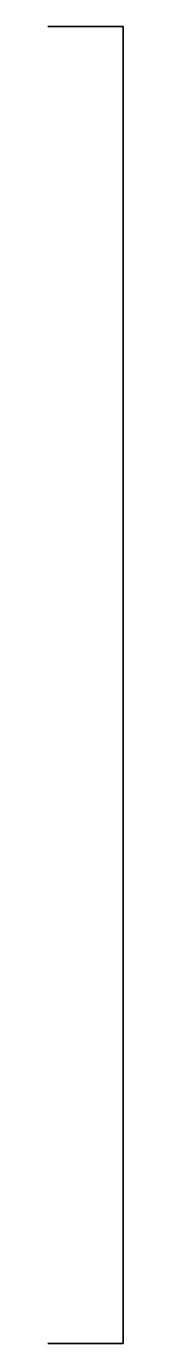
# Model space of a CAD drawing. Header units: millimetres. Extents: x -13428 to -11522, y -125 to 125.
# Drawn here: x -12031.6 to -12021.6, y -87 to 87 of the extents above; entities that cross this region are included whole.
import ezdxf

# ---------------------------------------------------------------- set-up
doc = ezdxf.new("R2010")
doc.units = ezdxf.units.MM
doc.header["$MEASUREMENT"] = 0

msp = doc.modelspace()

# ---------------------------------------------------------------- linework, layer by layer
for p, q in [((-12031.63, 87, 5791.65), (-12021.63, 87, 5791.65)), ((-12031.63, 87, 5551.65), (-12021.73, 87, 5551.65)), ((-12021.63, 87, 5791.65), (-12031.63, 87, 5791.65)), ((-12021.73, 87, 5551.65), (-12031.63, 87, 5551.65)), ((-12021.63, 12.45, 5791.65), (-12021.63, 87, 5791.65)), ((-12021.63, 87, 5791.65), (-12021.63, 87, 5551.75)), ((-12021.63, 87, 5791.65), (-12021.63, 12.45, 5791.65)), ((-12021.63, 87, 5551.75), (-12021.63, 87, 5791.65)), ((-12021.63, 86.9, 5551.65), (-12021.63, 12.45, 5551.65)), ((-12021.63, 12.45, 5551.65), (-12021.63, 86.9, 5551.65)), ((-12021.63, -70, 5826.65), (-12021.63, 70, 5826.65)), ((-12021.63, 70, 5826.65), (-12021.63, 70, 5810.65)), ((-12021.63, 4.45, 5442.65), (-12021.63, 70, 5442.65)), ((-12021.63, 70, 5810.65), (-12021.63, 4.45, 5810.65)), ((-12021.63, 70, 5442.65), (-12021.63, 70, 5426.65)), ((-12021.63, 70, 5426.65), (-12021.63, -70, 5426.65)), ((-12021.63, 70, 5810.65), (-12021.63, 4.45, 5810.65)), ((-12021.63, 70, 5826.65), (-12021.63, 70, 5810.65)), ((-12021.63, -70, 5826.65), (-12021.63, 70, 5826.65)), ((-12021.63, 4.45, 5442.65), (-12021.63, 70, 5442.65)), ((-12021.63, 70, 5442.65), (-12021.63, 70, 5426.65)), ((-12021.63, 70, 5426.65), (-12021.63, -70, 5426.65)), ((-12021.63, 58.08, 5707.66), (-12021.63, 66.15, 5721.65)), ((-12021.63, 66.15, 5721.65), (-12021.63, 58.08, 5735.64)), ((-12021.63, 58.08, 5657.66), (-12021.63, 66.15, 5671.65)), ((-12021.63, 66.15, 5671.65), (-12021.63, 58.08, 5685.64)), ((-12021.63, 58.08, 5607.66), (-12021.63, 66.15, 5621.65)), ((-12021.63, 66.15, 5621.65), (-12021.63, 58.08, 5635.64)), ((-12021.63, 66.15, 5721.65), (-12021.63, 58.08, 5735.64)), ((-12021.63, 66.15, 5671.65), (-12021.63, 58.08, 5685.64)), ((-12021.63, 58.08, 5707.66), (-12021.63, 66.15, 5721.65)), ((-12021.63, 58.08, 5607.66), (-12021.63, 66.15, 5621.65)), ((-12021.63, 58.08, 5657.66), (-12021.63, 66.15, 5671.65)), ((-12021.63, 66.15, 5621.65), (-12021.63, 58.08, 5635.64)), ((-12021.63, 41.92, 5657.66), (-12021.63, 58.08, 5657.66)), ((-12021.63, 58.08, 5685.64), (-12021.63, 41.92, 5685.64)), ((-12021.63, 41.92, 5707.66), (-12021.63, 58.08, 5707.66)), ((-12021.63, 41.92, 5707.66), (-12021.63, 58.08, 5707.66)), ((-12021.63, 58.08, 5735.64), (-12021.63, 41.92, 5735.64)), ((-12021.63, 41.92, 5657.66), (-12021.63, 58.08, 5657.66)), ((-12021.63, 58.08, 5685.64), (-12021.63, 41.92, 5685.64)), ((-12021.63, 41.92, 5607.66), (-12021.63, 58.08, 5607.66)), ((-12021.63, 58.08, 5635.64), (-12021.63, 41.92, 5635.64)), ((-12021.63, 58.08, 5735.64), (-12021.63, 41.92, 5735.64)), ((-12021.63, 58.08, 5635.64), (-12021.63, 41.92, 5635.64)), ((-12021.63, 41.92, 5607.66), (-12021.63, 58.08, 5607.66)), ((-12021.63, 33.85, 5721.65), (-12021.63, 41.92, 5707.66)), ((-12021.63, 41.92, 5735.64), (-12021.63, 33.85, 5721.65)), ((-12021.63, 33.85, 5671.65), (-12021.63, 41.92, 5657.66)), ((-12021.63, 41.92, 5685.64), (-12021.63, 33.85, 5671.65)), ((-12021.63, 33.85, 5621.65), (-12021.63, 41.92, 5607.66)), ((-12021.63, 41.92, 5635.64), (-12021.63, 33.85, 5621.65)), ((-12021.63, 41.92, 5685.64), (-12021.63, 33.85, 5671.65)), ((-12021.63, 41.92, 5735.64), (-12021.63, 33.85, 5721.65)), ((-12021.63, 33.85, 5721.65), (-12021.63, 41.92, 5707.66)), ((-12021.63, 33.85, 5671.65), (-12021.63, 41.92, 5657.66)), ((-12021.63, 41.92, 5635.64), (-12021.63, 33.85, 5621.65)), ((-12021.63, 33.85, 5621.65), (-12021.63, 41.92, 5607.66)), ((-12021.63, 12.45, 5551.65), (-12021.63, 12.45, 5791.65)), ((-12021.63, 12.45, 5791.65), (-12021.63, 4.45, 5791.65)), ((-12021.63, 4.45, 5551.65), (-12021.63, 12.45, 5551.65)), ((-12021.63, 12.45, 5791.65), (-12021.63, 4.45, 5791.65)), ((-12021.63, 12.45, 5551.65), (-12021.63, 4.45, 5551.65)), ((-12021.63, 12.45, 5791.65), (-12021.63, 12.45, 5551.65)), ((-12021.63, 4.45, 5551.65), (-12021.63, 4.45, 5442.65)), ((-12021.63, 4.45, 5810.65), (-12021.63, 4.45, 5791.65)), ((-12021.63, 4.45, 5810.65), (-12021.63, 4.45, 5791.65)), ((-12021.63, 4.45, 5791.65), (-12021.63, -4.45, 5791.65)), ((-12021.63, 4.45, 5791.65), (-12021.63, -4.45, 5791.65)), ((-12021.63, -4.45, 5551.65), (-12021.63, 4.45, 5551.65)), ((-12021.63, -4.45, 5551.65), (-12021.63, 4.45, 5551.65)), ((-12021.63, 4.45, 5551.65), (-12021.63, 4.45, 5442.65)), ((-12021.63, -4.45, 5791.65), (-12021.63, -4.45, 5810.65)), ((-12021.63, -4.45, 5442.65), (-12021.63, -4.45, 5551.65)), ((-12021.63, -4.45, 5810.65), (-12021.63, -70, 5810.65)), ((-12021.63, -70, 5442.65), (-12021.63, -4.45, 5442.65)), ((-12021.63, -4.45, 5791.65), (-12021.63, -4.45, 5810.65)), ((-12021.63, -4.45, 5810.65), (-12021.63, -70, 5810.65)), ((-12021.63, -4.45, 5791.65), (-12021.63, -12.45, 5791.65)), ((-12021.63, -12.45, 5551.65), (-12021.63, -4.45, 5551.65)), ((-12021.63, -4.45, 5791.65), (-12021.63, -12.45, 5791.65)), ((-12021.63, -4.45, 5551.65), (-12021.63, -12.45, 5551.65)), ((-12021.63, -4.45, 5442.65), (-12021.63, -4.45, 5551.65)), ((-12021.63, -70, 5442.65), (-12021.63, -4.45, 5442.65)), ((-12021.63, -12.45, 5551.65), (-12021.63, -12.45, 5791.65)), ((-12021.63, -12.45, 5791.65), (-12021.63, -87, 5791.65)), ((-12021.63, -86.9, 5551.65), (-12021.63, -12.45, 5551.65)), ((-12021.63, -87, 5791.65), (-12021.63, -12.45, 5791.65)), ((-12021.63, -12.45, 5791.65), (-12021.63, -12.45, 5551.65)), ((-12021.63, -12.45, 5551.65), (-12021.63, -86.9, 5551.65)), ((-12021.63, -41.92, 5707.66), (-12021.63, -33.85, 5721.65)), ((-12021.63, -33.85, 5721.65), (-12021.63, -41.92, 5735.64)), ((-12021.63, -41.92, 5657.66), (-12021.63, -33.85, 5671.65)), ((-12021.63, -33.85, 5671.65), (-12021.63, -41.92, 5685.64)), ((-12021.63, -41.92, 5607.66), (-12021.63, -33.85, 5621.65)), ((-12021.63, -33.85, 5621.65), (-12021.63, -41.92, 5635.64)), ((-12021.63, -41.92, 5607.66), (-12021.63, -33.85, 5621.65)), ((-12021.63, -33.85, 5621.65), (-12021.63, -41.92, 5635.64)), ((-12021.63, -33.85, 5721.65), (-12021.63, -41.92, 5735.64)), ((-12021.63, -41.92, 5657.66), (-12021.63, -33.85, 5671.65)), ((-12021.63, -33.85, 5671.65), (-12021.63, -41.92, 5685.64)), ((-12021.63, -41.92, 5707.66), (-12021.63, -33.85, 5721.65)), ((-12021.63, -58.08, 5607.66), (-12021.63, -41.92, 5607.66)), ((-12021.63, -41.92, 5635.64), (-12021.63, -58.08, 5635.64)), ((-12021.63, -58.08, 5707.66), (-12021.63, -41.92, 5707.66)), ((-12021.63, -41.92, 5735.64), (-12021.63, -58.08, 5735.64)), ((-12021.63, -58.08, 5657.66), (-12021.63, -41.92, 5657.66)), ((-12021.63, -41.92, 5685.64), (-12021.63, -58.08, 5685.64)), ((-12021.63, -58.08, 5607.66), (-12021.63, -41.92, 5607.66)), ((-12021.63, -41.92, 5635.64), (-12021.63, -58.08, 5635.64)), ((-12021.63, -41.92, 5685.64), (-12021.63, -58.08, 5685.64)), ((-12021.63, -58.08, 5707.66), (-12021.63, -41.92, 5707.66)), ((-12021.63, -41.92, 5735.64), (-12021.63, -58.08, 5735.64)), ((-12021.63, -58.08, 5657.66), (-12021.63, -41.92, 5657.66)), ((-12021.63, -66.15, 5621.65), (-12021.63, -58.08, 5607.66)), ((-12021.63, -58.08, 5635.64), (-12021.63, -66.15, 5621.65)), ((-12021.63, -66.15, 5721.65), (-12021.63, -58.08, 5707.66)), ((-12021.63, -58.08, 5735.64), (-12021.63, -66.15, 5721.65)), ((-12021.63, -66.15, 5671.65), (-12021.63, -58.08, 5657.66)), ((-12021.63, -58.08, 5685.64), (-12021.63, -66.15, 5671.65)), ((-12021.63, -66.15, 5621.65), (-12021.63, -58.08, 5607.66)), ((-12021.63, -58.08, 5635.64), (-12021.63, -66.15, 5621.65)), ((-12021.63, -66.15, 5671.65), (-12021.63, -58.08, 5657.66)), ((-12021.63, -58.08, 5685.64), (-12021.63, -66.15, 5671.65)), ((-12021.63, -66.15, 5721.65), (-12021.63, -58.08, 5707.66)), ((-12021.63, -58.08, 5735.64), (-12021.63, -66.15, 5721.65)), ((-12021.63, -70, 5810.65), (-12021.63, -70, 5826.65)), ((-12021.63, -70, 5426.65), (-12021.63, -70, 5442.65)), ((-12021.63, -70, 5810.65), (-12021.63, -70, 5826.65)), ((-12021.63, -70, 5426.65), (-12021.63, -70, 5442.65)), ((-12021.63, -87, 5791.65), (-12031.63, -87, 5791.65)), ((-12031.63, -87, 5551.65), (-12021.73, -87, 5551.65)), ((-12031.63, -87, 5551.65), (-12021.73, -87, 5551.65)), ((-12021.63, -87, 5791.65), (-12031.63, -87, 5791.65)), ((-12021.63, -87, 5551.75), (-12021.63, -87, 5791.65)), ((-12021.63, -87, 5551.75), (-12021.63, -87, 5791.65))]:
    msp.add_line(p, q)
at = {"extrusion": (3.4308e-13, 1, -3.4308e-13)}
msp.add_arc((12021.63, 5551.65, 87), 0.1, 360, 90, dxfattribs=at)
at = {"extrusion": (-1.37232e-12, -1.37232e-12, -1)}
msp.add_arc((12021.63, 87, -5551.65), 0.1, 270, 0, dxfattribs=at)
at = {"extrusion": (-1.33611e-11, -6.03066e-12, -1)}
msp.add_arc((12021.63, 87, -5551.65), 0.1, 327.2058, 0, dxfattribs=at)
at = {"extrusion": (2.42594e-13, 1, -1.00486e-13)}
msp.add_arc((12021.63, 5551.65, 87), 0.1, 360, 90, dxfattribs=at)
at = {"extrusion": (1.10323e-12, 4.50343e-12, -1)}
msp.add_arc((12021.63, 87, -5551.65), 0.1, 270, 327.2058, dxfattribs=at)
at = {"extrusion": (1, 0, 0)}
for centre, start, end in [((87, 5551.65, -12021.63), 90, 180), ((-87, 5551.65, -12021.63), 360, 90)]:
    msp.add_arc(centre, 0.1, start, end, dxfattribs=at)
at = {"extrusion": (1, 4.85189e-13, -2.00972e-13)}
msp.add_arc((87, 5551.65, -12021.63), 0.1, 90, 180, dxfattribs=at)
at = {"extrusion": (-1.37232e-12, 1.37232e-12, -1)}
msp.add_arc((12021.63, -87, -5551.65), 0.1, 0, 90, dxfattribs=at)
at = {"extrusion": (6.68056e-12, -3.01533e-12, -1)}
msp.add_arc((12021.63, -87, -5551.65), 0.1, 0, 32.7942, dxfattribs=at)
at = {"extrusion": (-4.85189e-13, -1, 2.00972e-13)}
msp.add_arc((-12021.63, 5551.65, 87), 0.1, 90, 180, dxfattribs=at)
at = {"extrusion": (-3.4308e-13, 1, 3.4308e-13)}
msp.add_arc((12021.63, 5551.65, -87), 0.1, 360, 90, dxfattribs=at)
at = {"extrusion": (-5.51617e-13, 2.25172e-12, -1)}
msp.add_arc((12021.63, -87, -5551.65), 0.1, 32.7942, 90, dxfattribs=at)
at = {"extrusion": (1, -2.00972e-13, -4.85189e-13)}
msp.add_arc((-87, 5551.65, -12021.63), 0.1, 360, 90, dxfattribs=at)

doc.saveas('drawing.dxf')
